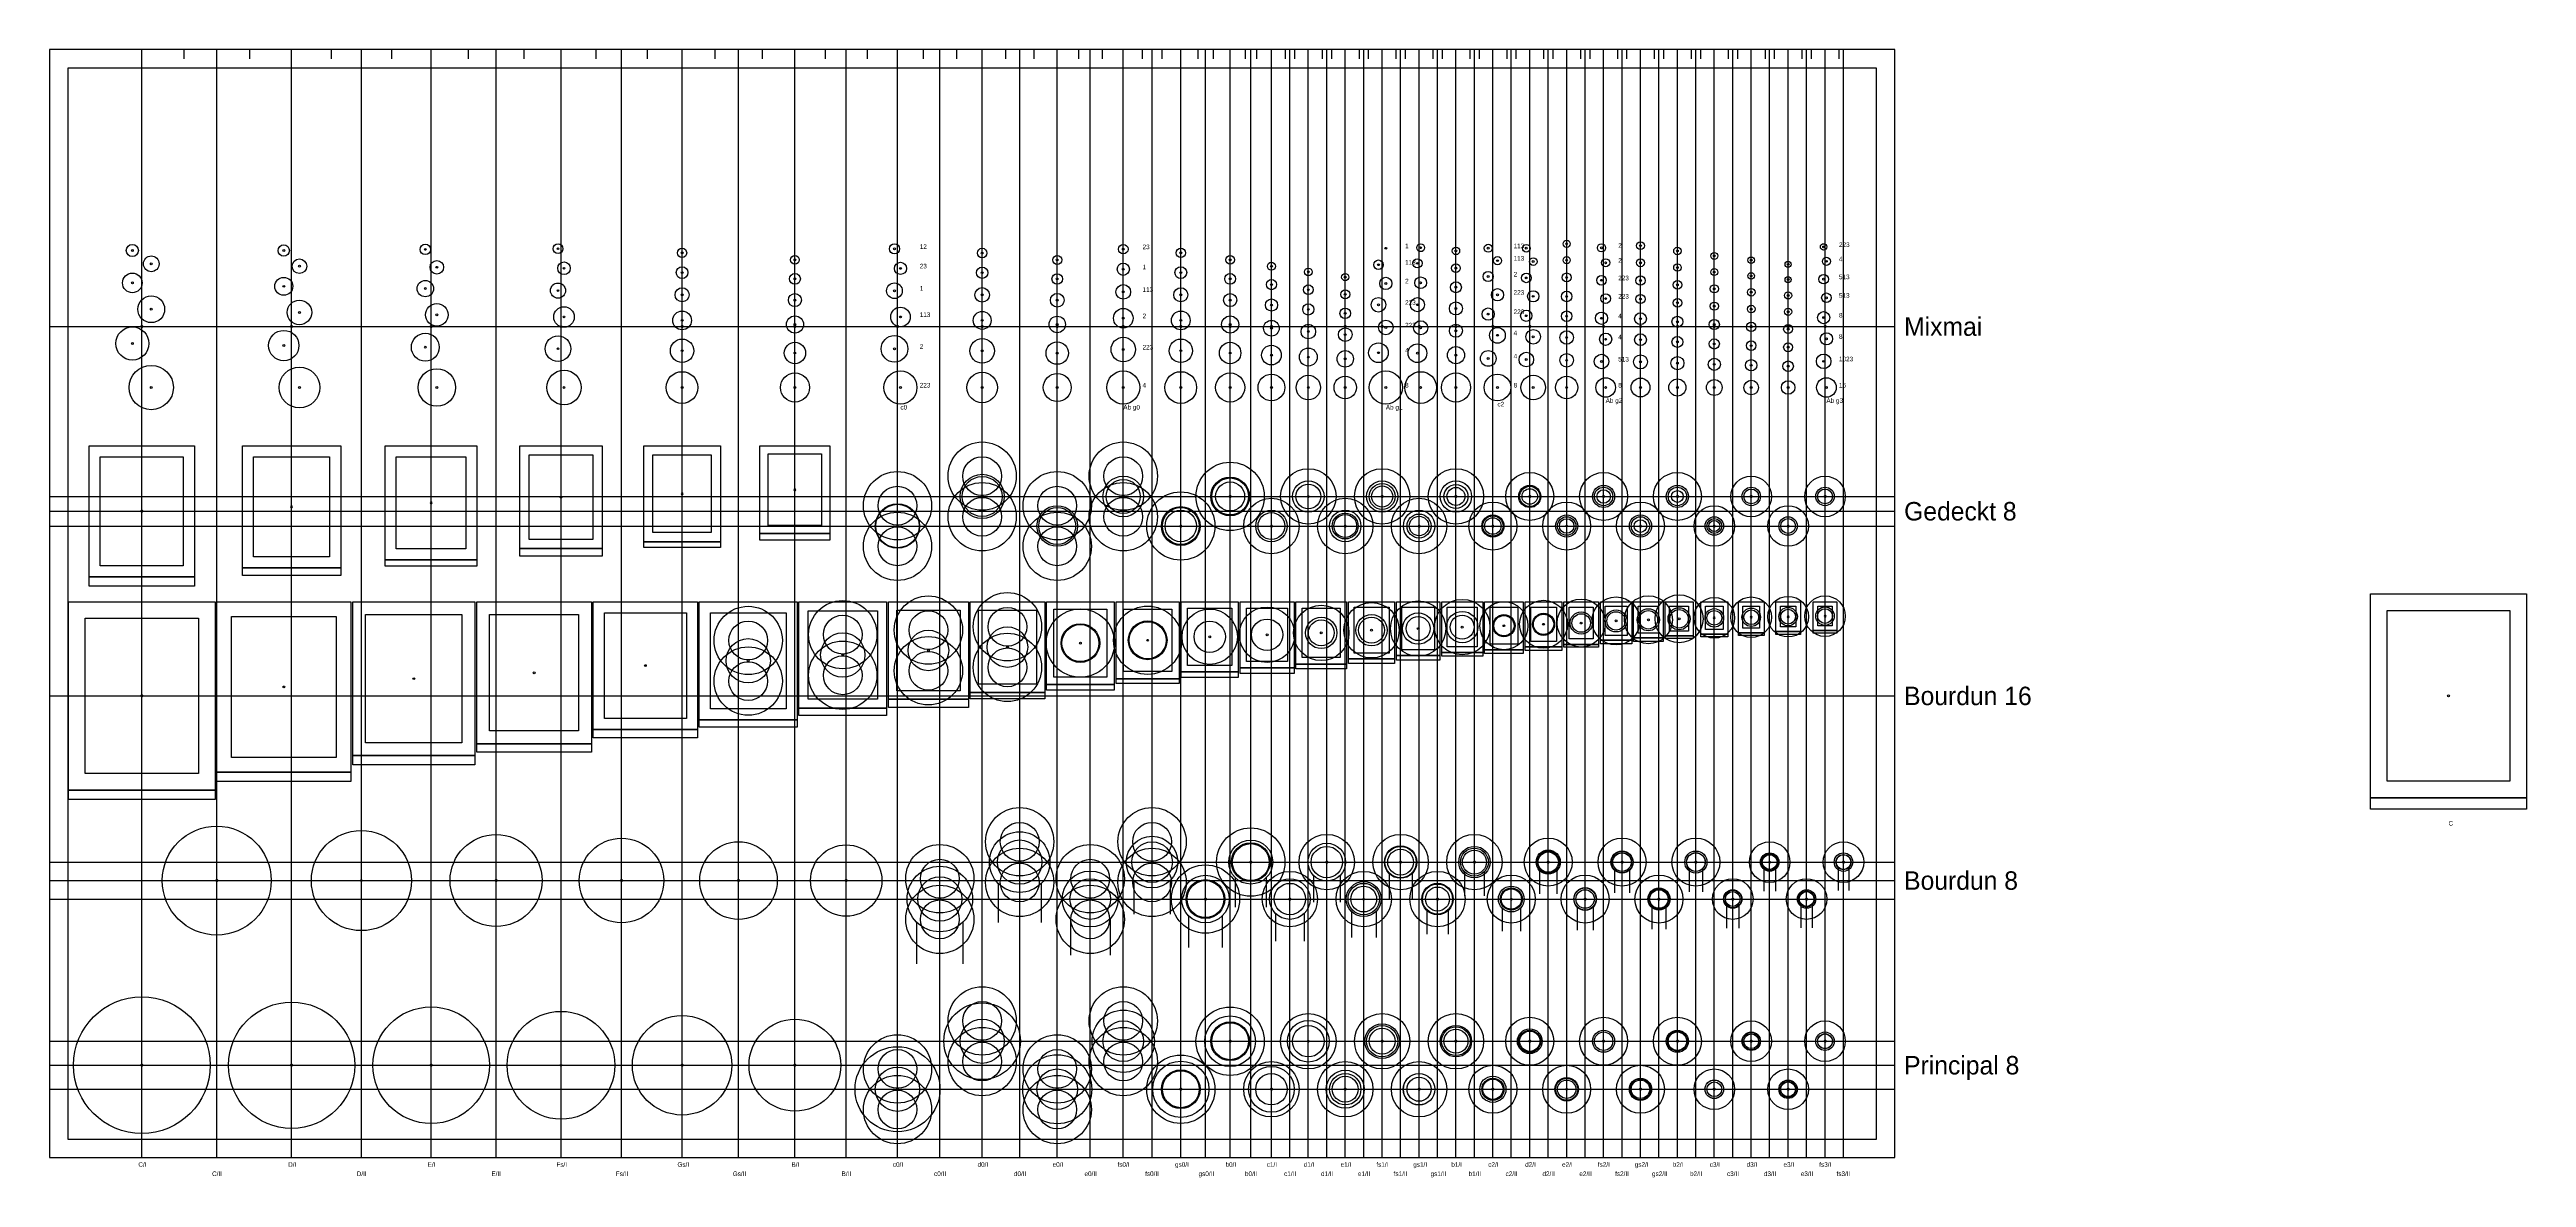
# Model space of a CAD drawing. Header units: metres. Extents: x 100 to 2784, y 78 to 1300.
import ezdxf

# ---------------------------------------------------------------- set-up
doc = ezdxf.new("R2010")
doc.units = ezdxf.units.M

msp = doc.modelspace()

# ---------------------------------------------------------------- linework, layer by layer
at = {"layer": '2', "color": 3}
for p, q in [((245.591, 1300), (245.591, 1290)), ((316.772, 1300), (316.772, 1290)), ((405.154, 1300), (405.154, 1290)), ((470.738, 1300), (470.738, 1290)), ((553.732, 1300), (553.732, 1290)), ((614.136, 1300), (614.136, 1290)), ((692.141, 1300), (692.141, 1290)), ((747.749, 1300), (747.749, 1290)), ((821.137, 1300), (821.137, 1290)), ((872.304, 1300), (872.304, 1290)), ((940.665, 1300), (940.665, 1290)), ((986.22, 1300), (986.22, 1290)), ((1046.943, 1300), (1046.943, 1290)), ((1082.833, 1300), (1082.833, 1290)), ((1136.118, 1300), (1136.118, 1290)), ((1166.799, 1300), (1166.799, 1290)), ((1215.038, 1300), (1215.038, 1290)), ((1240.836, 1300), (1240.836, 1290)), ((1284.321, 1300), (1284.321, 1290)), ((1305.493, 1300), (1305.493, 1290)), ((1344.445, 1300), (1344.445, 1290)), ((1361.174, 1300), (1361.174, 1290)), ((1395.724, 1300), (1395.724, 1290)), ((1408.095, 1300), (1408.095, 1290)), ((1439.28, 1300), (1439.28, 1290)), ((1449.28, 1300), (1449.28, 1290)), ((1479.28, 1300), (1479.28, 1290)), ((1489.28, 1300), (1489.28, 1290)), ((1519.28, 1300), (1519.28, 1290)), ((1529.28, 1300), (1529.28, 1290)), ((1559.28, 1300), (1559.28, 1290)), ((1569.28, 1300), (1569.28, 1290)), ((1599.28, 1300), (1599.28, 1290)), ((1609.28, 1300), (1609.28, 1290)), ((1639.28, 1300), (1639.28, 1290)), ((1649.28, 1300), (1649.28, 1290)), ((1679.28, 1300), (1679.28, 1290)), ((1689.28, 1300), (1689.28, 1290)), ((1719.28, 1300), (1719.28, 1290)), ((1729.28, 1300), (1729.28, 1290)), ((1759.28, 1300), (1759.28, 1290)), ((1769.28, 1300), (1769.28, 1290)), ((1799.28, 1300), (1799.28, 1290)), ((1809.28, 1300), (1809.28, 1290)), ((1839.28, 1300), (1839.28, 1290)), ((1849.28, 1300), (1849.28, 1290)), ((1879.28, 1300), (1879.28, 1290)), ((1889.28, 1300), (1889.28, 1290)), ((1919.28, 1300), (1919.28, 1290)), ((1929.28, 1300), (1929.28, 1290)), ((1959.28, 1300), (1959.28, 1290)), ((1969.28, 1300), (1969.28, 1290)), ((1999.28, 1300), (1999.28, 1290)), ((2009.28, 1300), (2009.28, 1290)), ((2039.28, 1300), (2039.28, 1290))]:
    msp.add_line(p, q, dxfattribs=at)
for points in [[(100, 100), (2100, 100), (2100, 1300), (100, 1300)], [(120, 120), (2080, 120), (2080, 1280), (120, 1280)]]:
    msp.add_lwpolyline(points, close=True, dxfattribs=at)
at = {"layer": '3', "color": 5}
for p, q in [((198.939, 1001.061), (201.061, 998.939)), ((198.939, 998.939), (201.061, 1001.061)), ((361.302, 1001.061), (363.423, 998.939)), ((361.302, 998.939), (363.423, 1001.061)), ((512.47, 1001.061), (514.591, 998.939)), ((512.47, 998.939), (514.591, 1001.061)), ((653.277, 1001.061), (655.398, 998.939)), ((653.277, 998.939), (655.398, 1001.061)), ((784.492, 1001.061), (786.613, 998.939)), ((784.492, 998.939), (786.613, 1001.061)), ((906.827, 1001.061), (908.948, 998.939)), ((906.827, 998.939), (908.948, 1001.061)), ((1017.937, 1001.061), (1020.059, 998.939)), ((1017.937, 998.939), (1020.059, 1001.061)), ((1109.717, 1001.061), (1111.839, 998.939)), ((1109.717, 998.939), (1111.839, 1001.061)), ((1191.079, 1001.061), (1193.2, 998.939)), ((1191.079, 998.939), (1193.2, 1001.061)), ((1262.674, 1001.061), (1264.795, 998.939)), ((1262.674, 998.939), (1264.795, 1001.061)), ((1325.019, 1001.061), (1327.14, 998.939)), ((1325.019, 998.939), (1327.14, 1001.061)), ((1378.478, 1001.061), (1380.6, 998.939)), ((1378.478, 998.939), (1380.6, 1001.061)), ((1423.219, 1001.061), (1425.341, 998.939)), ((1423.219, 998.939), (1425.341, 1001.061)), ((1463.219, 1001.061), (1465.341, 998.939)), ((1463.219, 998.939), (1465.341, 1001.061)), ((1503.219, 1001.061), (1505.341, 998.939)), ((1503.219, 998.939), (1505.341, 1001.061)), ((1543.219, 1001.061), (1545.341, 998.939)), ((1543.219, 998.939), (1545.341, 1001.061)), ((1583.219, 1001.061), (1585.341, 998.939)), ((1583.219, 998.939), (1585.341, 1001.061)), ((1623.219, 1001.061), (1625.341, 998.939)), ((1623.219, 998.939), (1625.341, 1001.061)), ((1663.219, 1001.061), (1665.341, 998.939)), ((1663.219, 998.939), (1665.341, 1001.061)), ((1703.219, 1001.061), (1705.341, 998.939)), ((1703.219, 998.939), (1705.341, 1001.061)), ((1743.219, 1001.061), (1745.341, 998.939)), ((1743.219, 998.939), (1745.341, 1001.061)), ((1783.219, 1001.061), (1785.341, 998.939)), ((1783.219, 998.939), (1785.341, 1001.061)), ((1823.219, 1001.061), (1825.341, 998.939)), ((1823.219, 998.939), (1825.341, 1001.061)), ((1863.219, 1001.061), (1865.341, 998.939)), ((1863.219, 998.939), (1865.341, 1001.061)), ((1903.219, 1001.061), (1905.341, 998.939)), ((1903.219, 998.939), (1905.341, 1001.061)), ((1943.219, 1001.061), (1945.341, 998.939)), ((1943.219, 998.939), (1945.341, 1001.061)), ((1983.219, 1001.061), (1985.341, 998.939)), ((1983.219, 998.939), (1985.341, 1001.061)), ((2023.219, 1001.061), (2025.341, 998.939)), ((2023.219, 998.939), (2025.341, 1001.061)), ((1109.717, 817.061), (1111.839, 814.939)), ((1109.717, 814.939), (1111.839, 817.061)), ((1262.674, 817.061), (1264.795, 814.939)), ((1262.674, 814.939), (1264.795, 817.061)), ((1378.478, 817.061), (1380.6, 814.939)), ((1378.478, 814.939), (1380.6, 817.061)), ((1463.219, 817.061), (1465.341, 814.939)), ((1463.219, 814.939), (1465.341, 817.061)), ((1543.219, 817.061), (1545.341, 814.939)), ((1543.219, 814.939), (1545.341, 817.061)), ((1623.219, 817.061), (1625.341, 814.939)), ((1623.219, 814.939), (1625.341, 817.061)), ((1703.219, 817.061), (1705.341, 814.939)), ((1703.219, 814.939), (1705.341, 817.061)), ((1783.219, 817.061), (1785.341, 814.939)), ((1783.219, 814.939), (1785.341, 817.061)), ((1863.219, 817.061), (1865.341, 814.939)), ((1863.219, 814.939), (1865.341, 817.061)), ((1943.219, 817.061), (1945.341, 814.939)), ((1943.219, 814.939), (1945.341, 817.061)), ((2023.219, 817.061), (2025.341, 814.939)), ((2023.219, 814.939), (2025.341, 817.061)), ((1017.937, 785.061), (1020.059, 782.939)), ((1017.937, 782.939), (1020.059, 785.061)), ((1191.079, 785.061), (1193.2, 782.939)), ((1191.079, 782.939), (1193.2, 785.061)), ((1325.019, 785.061), (1327.14, 782.939)), ((1325.019, 782.939), (1327.14, 785.061)), ((1423.219, 785.061), (1425.341, 782.939)), ((1423.219, 782.939), (1425.341, 785.061)), ((1503.219, 785.061), (1505.341, 782.939)), ((1503.219, 782.939), (1505.341, 785.061)), ((1583.219, 785.061), (1585.341, 782.939)), ((1583.219, 782.939), (1585.341, 785.061)), ((1663.219, 785.061), (1665.341, 782.939)), ((1663.219, 782.939), (1665.341, 785.061)), ((1743.219, 785.061), (1745.341, 782.939)), ((1743.219, 782.939), (1745.341, 785.061)), ((1823.219, 785.061), (1825.341, 782.939)), ((1823.219, 782.939), (1825.341, 785.061)), ((1903.219, 785.061), (1905.341, 782.939)), ((1903.219, 782.939), (1905.341, 785.061)), ((1983.219, 785.061), (1985.341, 782.939)), ((1983.219, 782.939), (1985.341, 785.061)), ((1150.398, 421.061), (1152.519, 418.939)), ((1150.398, 418.939), (1152.519, 421.061)), ((1293.846, 421.061), (1295.968, 418.939)), ((1293.846, 418.939), (1295.968, 421.061)), ((1385.062, 403.152), (1385.062, 371.055)), ((1400.849, 421.061), (1402.97, 418.939)), ((1400.849, 418.939), (1402.97, 421.061)), ((1418.757, 403.152), (1418.757, 371.055)), ((1469.852, 405.572), (1469.852, 376.47)), ((1483.219, 421.061), (1485.341, 418.939)), ((1483.219, 418.939), (1485.341, 421.061)), ((1498.707, 405.572), (1498.707, 376.47)), ((1551.87, 407.59), (1551.87, 380.204)), ((1563.219, 421.061), (1565.341, 418.939)), ((1563.219, 418.939), (1565.341, 421.061)), ((1576.69, 407.59), (1576.69, 380.204)), ((1633.606, 409.326), (1633.606, 383.555)), ((1643.219, 421.061), (1645.341, 418.939)), ((1643.219, 418.939), (1645.341, 421.061)), ((1654.954, 409.326), (1654.954, 383.555)), ((1715, 410.72), (1715, 385.72)), ((1723.219, 421.061), (1725.341, 418.939)), ((1723.219, 418.939), (1725.341, 421.061)), ((1733.56, 410.72), (1733.56, 385.72)), ((1796.125, 411.845), (1796.125, 386.845)), ((1803.219, 421.061), (1805.341, 418.939)), ((1803.219, 418.939), (1805.341, 421.061)), ((1812.435, 411.845), (1812.435, 386.845)), ((1877.114, 412.834), (1877.114, 387.834)), ((1883.219, 421.061), (1885.341, 418.939)), ((1883.219, 418.939), (1885.341, 421.061)), ((1891.446, 412.834), (1891.446, 387.834)), ((1957.896, 413.616), (1957.896, 388.616)), ((1963.219, 421.061), (1965.341, 418.939)), ((1963.219, 418.939), (1965.341, 421.061)), ((1970.664, 413.616), (1970.664, 388.616)), ((2038.514, 414.234), (2038.514, 389.234)), ((2043.219, 421.061), (2045.341, 418.939)), ((2043.219, 418.939), (2045.341, 421.061)), ((2050.046, 414.234), (2050.046, 389.234)), ((280.12, 401.061), (282.242, 398.939)), ((280.12, 398.939), (282.242, 401.061)), ((436.886, 401.061), (439.007, 398.939)), ((436.886, 398.939), (439.007, 401.061)), ((582.873, 401.061), (584.995, 398.939)), ((582.873, 398.939), (584.995, 401.061)), ((718.884, 401.061), (721.006, 398.939)), ((718.884, 398.939), (721.006, 401.061)), ((845.66, 401.061), (847.781, 398.939)), ((845.66, 398.939), (847.781, 401.061)), ((962.382, 401.061), (964.503, 398.939)), ((962.382, 398.939), (964.503, 401.061)), ((1063.827, 381.061), (1065.949, 378.939)), ((1063.827, 378.939), (1065.949, 381.061)), ((1128.281, 396.822), (1128.281, 354.762)), ((1174.637, 396.822), (1174.637, 354.762)), ((1226.876, 381.061), (1228.998, 378.939)), ((1226.876, 378.939), (1228.998, 381.061)), ((1275.146, 400.239), (1275.146, 363.497)), ((1314.668, 400.239), (1314.668, 363.497)), ((1351.749, 381.061), (1353.87, 378.939)), ((1351.749, 378.939), (1353.87, 381.061)), ((1443.219, 381.061), (1445.341, 378.939)), ((1443.219, 378.939), (1445.341, 381.061)), ((1523.219, 381.061), (1525.341, 378.939)), ((1523.219, 378.939), (1525.341, 381.061)), ((1603.219, 381.061), (1605.341, 378.939)), ((1603.219, 378.939), (1605.341, 381.061)), ((1683.219, 381.061), (1685.341, 378.939)), ((1683.219, 378.939), (1685.341, 381.061)), ((1763.219, 381.061), (1765.341, 378.939)), ((1763.219, 378.939), (1765.341, 381.061)), ((1843.219, 381.061), (1845.341, 378.939)), ((1843.219, 378.939), (1845.341, 381.061)), ((1923.219, 381.061), (1925.341, 378.939)), ((1923.219, 378.939), (1925.341, 381.061)), ((2003.219, 381.061), (2005.341, 378.939)), ((2003.219, 378.939), (2005.341, 381.061)), ((1039.786, 354.898), (1039.786, 309.898)), ((1089.99, 354.898), (1089.99, 309.898)), ((1206.535, 358.598), (1206.535, 319.287)), ((1249.338, 358.598), (1249.338, 319.287)), ((1334.563, 361.754), (1334.563, 327.412)), ((1371.056, 361.754), (1371.056, 327.412)), ((1428.723, 364.444), (1428.723, 334.444)), ((1459.836, 364.444), (1459.836, 334.444)), ((1510.899, 366.619), (1510.899, 338.388)), ((1537.66, 366.619), (1537.66, 338.388)), ((1592.771, 368.491), (1592.771, 341.924)), ((1615.789, 368.491), (1615.789, 341.924)), ((1674.38, 370.101), (1674.38, 345.101)), ((1694.179, 370.101), (1694.179, 345.101)), ((1755.581, 371.301), (1755.581, 346.301)), ((1772.979, 371.301), (1772.979, 346.301)), ((1836.635, 372.356), (1836.635, 347.356)), ((1851.924, 372.356), (1851.924, 347.356)), ((1917.562, 373.282), (1917.562, 348.282)), ((1930.997, 373.282), (1930.997, 348.282)), ((1998.212, 373.933), (1998.212, 348.933)), ((2010.347, 373.933), (2010.347, 348.933)), ((1109.717, 227.061), (1111.839, 224.939)), ((1109.717, 224.939), (1111.839, 227.061)), ((1262.674, 227.061), (1264.795, 224.939)), ((1262.674, 224.939), (1264.795, 227.061)), ((1378.478, 227.061), (1380.6, 224.939)), ((1378.478, 224.939), (1380.6, 227.061)), ((1463.219, 227.061), (1465.341, 224.939)), ((1463.219, 224.939), (1465.341, 227.061)), ((1543.219, 227.061), (1545.341, 224.939)), ((1543.219, 224.939), (1545.341, 227.061)), ((1623.219, 227.061), (1625.341, 224.939)), ((1623.219, 224.939), (1625.341, 227.061)), ((1703.219, 227.061), (1705.341, 224.939)), ((1703.219, 224.939), (1705.341, 227.061)), ((1783.219, 227.061), (1785.341, 224.939)), ((1783.219, 224.939), (1785.341, 227.061)), ((1863.219, 227.061), (1865.341, 224.939)), ((1863.219, 224.939), (1865.341, 227.061)), ((1943.219, 227.061), (1945.341, 224.939)), ((1943.219, 224.939), (1945.341, 227.061)), ((2023.219, 227.061), (2025.341, 224.939)), ((2023.219, 224.939), (2025.341, 227.061)), ((198.939, 201.061), (201.061, 198.939)), ((198.939, 198.939), (201.061, 201.061)), ((361.302, 201.061), (363.423, 198.939)), ((361.302, 198.939), (363.423, 201.061)), ((512.47, 201.061), (514.591, 198.939)), ((512.47, 198.939), (514.591, 201.061)), ((653.277, 201.061), (655.398, 198.939)), ((653.277, 198.939), (655.398, 201.061)), ((784.492, 201.061), (786.613, 198.939)), ((784.492, 198.939), (786.613, 201.061)), ((906.827, 201.061), (908.948, 198.939)), ((906.827, 198.939), (908.948, 201.061)), ((1017.937, 175.061), (1020.059, 172.939)), ((1017.937, 172.939), (1020.059, 175.061)), ((1191.079, 175.061), (1193.2, 172.939)), ((1191.079, 172.939), (1193.2, 175.061)), ((1325.019, 175.061), (1327.14, 172.939)), ((1325.019, 172.939), (1327.14, 175.061)), ((1423.219, 175.061), (1425.341, 172.939)), ((1423.219, 172.939), (1425.341, 175.061)), ((1503.219, 175.061), (1505.341, 172.939)), ((1503.219, 172.939), (1505.341, 175.061)), ((1583.219, 175.061), (1585.341, 172.939)), ((1583.219, 172.939), (1585.341, 175.061)), ((1663.219, 175.061), (1665.341, 172.939)), ((1663.219, 172.939), (1665.341, 175.061)), ((1743.219, 175.061), (1745.341, 172.939)), ((1743.219, 172.939), (1745.341, 175.061)), ((1823.219, 175.061), (1825.341, 172.939)), ((1823.219, 172.939), (1825.341, 175.061)), ((1903.219, 175.061), (1905.341, 172.939)), ((1903.219, 172.939), (1905.341, 175.061)), ((1983.219, 175.061), (1985.341, 172.939)), ((1983.219, 172.939), (1985.341, 175.061))]:
    msp.add_line(p, q, dxfattribs=at)
for centre, radius in [((189.75, 1082.433), 6.594), ((189.75, 1082.433), 1), ((210.25, 1067.961), 8.5), ((353.862, 1082.348), 6.132), ((353.862, 1082.348), 1), ((507.281, 1083.589), 5.703), ((507.281, 1083.589), 1), ((651.088, 1084.32), 5.327), ((651.088, 1084.32), 1), ((785.553, 1079.803), 4.998), ((785.553, 1079.803), 1), ((907.888, 1072.264), 4.689), ((1015.748, 1084.135), 5.5), ((1015.748, 1084.135), 1), ((1110.778, 1079.64), 5.16), ((1110.778, 1079.64), 1), ((1192.139, 1072.117), 4.841), ((1263.734, 1083.813), 5.16), ((1263.734, 1083.813), 1), ((1326.08, 1079.803), 4.998), ((1326.08, 1079.803), 1), ((1379.539, 1072.264), 4.689), ((1548.28, 1084.817), 1), ((1586.03, 1085.399), 4.261), ((1586.03, 1085.399), 1), ((1624.28, 1081.915), 3.997), ((1624.28, 1081.915), 1), ((1659.28, 1084.865), 4.399), ((1659.28, 1084.865), 1), ((1669.28, 1071.369), 4.399), ((1700.53, 1084.868), 4.127), ((1700.53, 1084.868), 1), ((1708.03, 1070.448), 4.127), ((1744.28, 1089.652), 3.872), ((1744.28, 1071.909), 3.872), ((1744.28, 1089.652), 1), ((1782.03, 1085.311), 4.399), ((1782.03, 1085.311), 1), ((1824.28, 1087.612), 4.261), ((1824.28, 1087.612), 1), ((1864.28, 1081.873), 3.997), ((1864.28, 1081.873), 1), ((1904.28, 1076.533), 3.75), ((1904.28, 1076.533), 1), ((1944.28, 1071.832), 3.505), ((2022.78, 1086.261), 3.505), ((2025.78, 1070.643), 4.399), ((2022.78, 1086.261), 1), ((189.75, 1047.281), 10.619), ((189.75, 1047.281), 1), ((210.25, 1067.961), 1), ((353.862, 1043.586), 9.714), ((370.862, 1065.354), 7.905), ((370.862, 1065.354), 1), ((507.281, 1041.147), 8.887), ((519.781, 1064.217), 7.352), ((519.781, 1064.217), 1), ((651.088, 1038.954), 8.197), ((657.588, 1063.13), 6.837), ((657.588, 1063.13), 1), ((785.553, 1058.446), 6.359), ((785.553, 1058.446), 1), ((907.888, 1051.661), 5.914), ((907.888, 1072.264), 1), ((907.888, 1051.661), 1), ((1015.748, 1038.782), 8.5), ((1022.248, 1063.019), 6.594), ((1022.248, 1063.019), 1), ((1110.778, 1058.348), 6.132), ((1110.778, 1058.348), 1), ((1192.139, 1051.573), 5.703), ((1192.139, 1072.117), 1), ((1192.139, 1051.573), 1), ((1263.734, 1062.059), 6.594), ((1263.734, 1062.059), 1), ((1326.08, 1058.446), 6.359), ((1326.08, 1058.446), 1), ((1379.539, 1051.661), 5.914), ((1379.539, 1072.264), 1), ((1379.539, 1051.661), 1), ((1424.28, 1045.425), 5.5), ((1424.28, 1065.323), 4.399), ((1424.28, 1065.323), 1), ((1464.28, 1059.215), 4.127), ((1464.28, 1059.215), 1), ((1504.28, 1053.572), 3.872), ((1504.28, 1053.572), 1), ((1540.28, 1066.969), 5.16), ((1540.28, 1066.969), 1), ((1548.28, 1046.74), 6.594), ((1548.28, 1046.74), 1), ((1582.53, 1068.499), 4.998), ((1586.03, 1047.431), 6.359), ((1582.53, 1068.499), 1), ((1586.03, 1047.431), 1), ((1624.28, 1042.627), 5.914), ((1624.28, 1063.229), 4.689), ((1624.28, 1063.229), 1), ((1659.28, 1054.165), 5.5), ((1659.28, 1054.165), 1), ((1669.28, 1071.369), 1), ((1700.53, 1052.68), 5.16), ((1700.53, 1052.68), 1), ((1708.03, 1070.448), 1), ((1744.28, 1053.197), 4.841), ((1744.28, 1071.909), 1), ((1744.28, 1053.197), 1), ((1782.03, 1050.094), 5.16), ((1782.03, 1050.094), 1), ((1786.53, 1069.128), 4.399), ((1786.53, 1069.128), 1), ((1824.28, 1049.832), 4.998), ((1824.28, 1069.091), 4.261), ((1824.28, 1069.091), 1), ((1824.28, 1049.832), 1), ((1864.28, 1045.193), 4.689), ((1864.28, 1063.879), 3.997), ((1864.28, 1063.879), 1), ((1904.28, 1059.033), 3.75), ((1904.28, 1059.033), 1), ((1944.28, 1054.822), 3.505), ((1944.28, 1071.832), 1), ((1944.28, 1054.822), 1), ((1984.28, 1067.436), 3.276), ((1984.28, 1050.884), 3.276), ((1984.28, 1067.436), 1), ((1984.28, 1050.884), 1), ((2022.78, 1051.316), 5.16), ((2022.78, 1051.316), 1), ((2025.78, 1070.643), 1), ((210.25, 1018.767), 14.5), ((353.862, 1043.586), 1), ((370.862, 1015.326), 13.265), ((507.281, 1041.147), 1), ((519.781, 1012.754), 12.135), ((657.588, 1010.385), 11.102), ((651.088, 1038.954), 1), ((785.553, 1034.463), 7.624), ((785.553, 1034.463), 1), ((907.888, 1028.657), 7.09), ((907.888, 1028.657), 1), ((1022.248, 1010.398), 10.619), ((1015.748, 1038.782), 1), ((1110.778, 1034.31), 7.905), ((1110.778, 1034.31), 1), ((1192.139, 1028.518), 7.352), ((1192.139, 1028.518), 1), ((1263.734, 1037.56), 7.905), ((1263.734, 1037.56), 1), ((1326.08, 1034.463), 7.624), ((1326.08, 1034.463), 1), ((1379.539, 1028.657), 7.09), ((1379.539, 1028.657), 1), ((1424.28, 1023.331), 6.594), ((1424.28, 1045.425), 1), ((1424.28, 1023.331), 1), ((1464.28, 1018.636), 6.132), ((1464.28, 1039.928), 5.16), ((1464.28, 1039.928), 1), ((1504.28, 1034.86), 4.841), ((1504.28, 1034.86), 1), ((1540.28, 1023.584), 7.905), ((1540.28, 1023.584), 1), ((1582.53, 1023.705), 7.624), ((1582.53, 1023.705), 1), ((1624.28, 1019.623), 7.09), ((1624.28, 1042.627), 1), ((1624.28, 1019.623), 1), ((1659.28, 1013.543), 6.594), ((1669.28, 1034.464), 6.594), ((1669.28, 1034.464), 1), ((1708.03, 1032.752), 6.132), ((1708.03, 1032.752), 1), ((1744.28, 1032.653), 5.703), ((1744.28, 1032.653), 1), ((1786.53, 1030.279), 5.16), ((1786.53, 1030.279), 1), ((1824.28, 1029.837), 4.998), ((1824.28, 1029.837), 1), ((1864.28, 1025.816), 4.689), ((1864.28, 1045.193), 1), ((1864.28, 1025.816), 1), ((1904.28, 1040.884), 4.399), ((1904.28, 1022.086), 4.399), ((1904.28, 1040.884), 1), ((1904.28, 1022.086), 1), ((1944.28, 1037.19), 4.127), ((1944.28, 1018.936), 4.127), ((1944.28, 1037.19), 1), ((1984.28, 1033.736), 3.872), ((1984.28, 1033.736), 1), ((2025.78, 1031.219), 5.16), ((2025.78, 1031.219), 1), ((189.75, 981.666), 17.888), ((210.25, 1018.767), 1), ((353.862, 979.437), 16.447), ((370.862, 1015.326), 1), ((519.781, 1012.754), 1), ((657.588, 1010.385), 1), ((785.553, 1006.684), 10.156), ((785.553, 1006.684), 1), ((907.888, 1002.276), 9.291), ((907.888, 1002.276), 1), ((1022.248, 1010.398), 1), ((1110.778, 1006.691), 9.714), ((1110.778, 1006.691), 1), ((1192.139, 1002.279), 8.887), ((1192.139, 1002.279), 1), ((1263.734, 1009.036), 10.619), ((1263.734, 1009.036), 1), ((1326.08, 1006.684), 10.156), ((1326.08, 1006.684), 1), ((1379.539, 1002.276), 9.291), ((1379.539, 1002.276), 1), ((1424.28, 998.237), 8.5), ((1424.28, 998.237), 1), ((1464.28, 994.599), 7.905), ((1464.28, 1018.636), 1), ((1464.28, 994.599), 1), ((1504.28, 991.261), 7.352), ((1504.28, 1014.316), 5.703), ((1504.28, 1014.316), 1), ((1548.28, 999.045), 7.905), ((1548.28, 999.045), 1), ((1586.03, 998.702), 7.624), ((1586.03, 998.702), 1), ((1624.28, 995.443), 7.09), ((1624.28, 995.443), 1), ((1659.28, 1013.543), 1), ((1669.28, 990.528), 8.5), ((1700.53, 1011.789), 6.132), ((1700.53, 1011.789), 1), ((1708.03, 988.951), 7.905), ((1744.28, 988.191), 7.352), ((1744.28, 1011.246), 5.703), ((1744.28, 1011.246), 1), ((1782.03, 1008.995), 6.594), ((1782.03, 1008.995), 1), ((1824.28, 1008.48), 6.359), ((1824.28, 1008.48), 1), ((1864.28, 1005.213), 5.914), ((1864.28, 1005.213), 1), ((1904.28, 1002.188), 5.5), ((1904.28, 1002.188), 1), ((1944.28, 999.65), 5.16), ((1944.28, 1018.936), 1), ((1944.28, 999.65), 1), ((1984.28, 997.281), 4.841), ((1984.28, 1015.993), 3.872), ((1984.28, 1015.993), 1), ((1984.28, 997.281), 1), ((2022.78, 1009.673), 6.594), ((2025.78, 986.68), 6.594), ((2022.78, 1009.673), 1), ((189.75, 981.666), 1), ((353.862, 979.437), 1), ((507.281, 977.657), 15.122), ((507.281, 977.657), 1), ((651.088, 976.024), 13.869), ((651.088, 976.024), 1), ((785.553, 973.84), 12.688), ((785.553, 973.84), 1), ((907.888, 971.377), 11.607), ((907.888, 971.377), 1), ((1015.748, 975.886), 14.5), ((1015.748, 975.886), 1), ((1110.778, 973.712), 13.265), ((1110.778, 973.712), 1), ((1192.139, 971.257), 12.135), ((1192.139, 971.257), 1), ((1263.734, 975.153), 13.265), ((1263.734, 975.153), 1), ((1326.08, 973.84), 12.688), ((1326.08, 973.84), 1), ((1379.539, 971.377), 11.607), ((1379.539, 971.377), 1), ((1424.28, 969.119), 10.619), ((1424.28, 969.119), 1), ((1464.28, 966.979), 9.714), ((1464.28, 966.979), 1), ((1504.28, 965.022), 8.887), ((1504.28, 991.261), 1), ((1540.28, 971.666), 10.619), ((1540.28, 971.666), 1), ((1582.53, 971.144), 10.156), ((1582.53, 971.144), 1), ((1624.28, 969.062), 9.291), ((1624.28, 969.062), 1), ((1659.28, 965.448), 8.5), ((1659.28, 965.448), 1), ((1669.28, 990.528), 1), ((1700.53, 964.254), 7.905), ((1708.03, 988.951), 1), ((1744.28, 963.487), 7.352), ((1744.28, 988.191), 1), ((1782.03, 962.166), 7.905), ((1786.53, 986.249), 6.594), ((1786.53, 986.249), 1), ((1824.28, 961.78), 7.624), ((1824.28, 985.762), 6.359), ((1824.28, 985.762), 1), ((1864.28, 960.381), 7.09), ((1864.28, 983.385), 5.914), ((1864.28, 983.385), 1), ((1904.28, 981.188), 5.5), ((1904.28, 981.188), 1), ((1944.28, 979.33), 5.16), ((1944.28, 979.33), 1), ((1984.28, 977.599), 4.841), ((1984.28, 977.599), 1), ((2022.78, 962.365), 7.905), ((2025.78, 986.68), 1), ((210.25, 934), 24), ((370.862, 934), 22.067), ((519.781, 934), 20.289), ((657.588, 934), 18.655), ((785.553, 934), 17.152), ((907.888, 934), 15.77), ((1022.248, 934), 17.888), ((1110.778, 934), 16.447), ((1192.139, 934), 15.122), ((1263.734, 934), 17.888), ((1326.08, 934), 17.152), ((1379.539, 934), 15.77), ((1424.28, 934), 14.5), ((1464.28, 934), 13.265), ((1504.28, 934), 12.135), ((1504.28, 965.022), 1), ((1548.28, 934), 17.888), ((1586.03, 934), 17.152), ((1624.28, 934), 15.77), ((1669.28, 934), 14.5), ((1708.03, 934), 13.265), ((1700.53, 964.254), 1), ((1744.28, 934), 12.135), ((1744.28, 963.487), 1), ((1786.53, 934), 10.619), ((1782.03, 962.166), 1), ((1824.28, 934), 10.156), ((1824.28, 961.78), 1), ((1864.28, 934), 9.291), ((1864.28, 960.381), 1), ((1904.28, 934), 8.5), ((1904.28, 959.094), 6.594), ((1904.28, 959.094), 1), ((1944.28, 934), 7.905), ((1944.28, 958.037), 6.132), ((1944.28, 958.037), 1), ((1984.28, 934), 7.352), ((1984.28, 957.055), 5.703), ((1984.28, 957.055), 1), ((2025.78, 934), 10.619), ((2022.78, 962.365), 1), ((210.25, 934), 1), ((370.862, 934), 1), ((519.781, 934), 1), ((657.588, 934), 1), ((785.553, 934), 1), ((907.888, 934), 1), ((1022.248, 934), 1), ((1110.778, 934), 1), ((1192.139, 934), 1), ((1263.734, 934), 1), ((1326.08, 934), 1), ((1379.539, 934), 1), ((1424.28, 934), 1), ((1464.28, 934), 1), ((1504.28, 934), 1), ((1548.28, 934), 1), ((1586.03, 934), 1), ((1624.28, 934), 1), ((1669.28, 934), 1), ((1708.03, 934), 1), ((1744.28, 934), 1), ((1786.53, 934), 1), ((1824.28, 934), 1), ((1864.28, 934), 1), ((1904.28, 934), 1), ((1944.28, 934), 1), ((1984.28, 934), 1), ((2025.78, 934), 1), ((1110.778, 816), 21.683), ((1263.734, 816), 18.459), ((1018.998, 784), 23.5), ((1379.539, 816), 15.715), ((1464.28, 816), 13.392), ((1544.28, 816), 11.424), ((1624.28, 816), 9.745), ((1704.28, 816), 8.412), ((1784.28, 816), 7.348), ((1864.28, 816), 6.419), ((1944.28, 816), 0), ((2024.28, 816), 0), ((1192.139, 784), 20.006), ((1326.08, 784), 17.032), ((1424.28, 784), 14.5), ((1504.28, 784), 12.369), ((1584.28, 784), 10.551), ((1664.28, 784), 9), ((1744.28, 784), 7.862), ((1824.28, 784), 6.868), ((1904.28, 784), 6), ((1984.28, 784), 0), ((281.181, 400), 59), ((437.946, 400), 54.21), ((583.934, 400), 49.809), ((719.945, 400), 45.766), ((846.72, 400), 42.05), ((963.443, 400), 38.637), ((1151.459, 420), 32.779), ((1294.907, 420), 27.946), ((1401.909, 420), 23.826), ((1484.28, 420), 20.404), ((1564.28, 420), 17.55), ((1644.28, 420), 15.095), ((1724.28, 420), 13.124), ((1804.28, 420), 11.533), ((1884.28, 420), 10.134), ((1064.888, 380), 35.5), ((1227.937, 380), 30.266), ((1352.809, 380), 25.804), ((1964.28, 420), 9.029), ((2044.28, 420), 8.155), ((1444.28, 380), 22), ((1524.28, 380), 18.923), ((1604.28, 380), 16.276), ((1684.28, 380), 14), ((1764.28, 380), 12.302), ((1844.28, 380), 10.811), ((1924.28, 380), 9.5), ((2004.28, 380), 8.581), ((200, 200), 74), ((362.362, 200), 68.362), ((513.531, 200), 63.154), ((654.338, 200), 58.343), ((785.553, 200), 53.899), ((907.888, 200), 49.793), ((1110.778, 226), 41.487), ((1263.734, 226), 33.758), ((1379.539, 226), 27.481), ((1464.28, 226), 22.588), ((1544.28, 226), 18.748), ((1018.998, 174), 46), ((1624.28, 226), 15.574), ((1704.28, 226), 13.414), ((1784.28, 226), 11.973), ((1864.28, 226), 10.689), ((1944.28, 226), 9.382), ((2024.28, 226), 8.098), ((1192.139, 174), 37.422), ((1326.08, 174), 30.456), ((1424.28, 174), 24.8), ((1504.28, 174), 20.577), ((1584.28, 174), 17.086), ((1664.28, 174), 14.2), ((1744.28, 174), 12.673), ((1824.28, 174), 11.312), ((1904.28, 174), 10.1), ((1984.28, 174), 8.715)]:
    msp.add_circle(centre, radius, dxfattribs=at)
at = {"layer": '4', "color": 5}
for p, q in [((361.302, 805.85), (363.423, 803.729)), ((361.302, 803.729), (363.423, 805.85)), ((512.47, 810.251), (514.591, 808.13)), ((512.47, 808.13), (514.591, 810.251)), ((653.277, 816.295), (655.398, 814.174)), ((653.277, 814.174), (655.398, 816.295)), ((784.492, 820.01), (786.613, 817.889)), ((784.492, 817.889), (786.613, 820.01)), ((906.827, 824.424), (908.948, 822.303)), ((906.827, 822.303), (908.948, 824.424)), ((198.939, 801.061), (201.061, 798.939)), ((198.939, 798.939), (201.061, 801.061)), ((1903.219, 685.594), (1905.341, 683.473)), ((1903.219, 683.473), (1905.341, 685.594)), ((1943.219, 686.26), (1945.341, 684.139)), ((1943.219, 684.139), (1945.341, 686.26)), ((1983.219, 686.891), (1985.341, 684.769)), ((1983.219, 684.769), (1985.341, 686.891)), ((2023.219, 687.487), (2025.341, 685.366)), ((2023.219, 685.366), (2025.341, 687.487)), ((198.939, 601.061), (201.061, 598.939)), ((198.939, 598.939), (201.061, 601.061))]:
    msp.add_line(p, q, dxfattribs=at)
for points in [[(143, 871), (257, 871), (257, 729), (143, 729)], [(309.163, 871), (415.561, 871), (415.561, 738.58), (309.163, 738.58)], [(463.812, 871), (563.249, 871), (563.249, 747.381), (463.812, 747.381)], [(609.805, 871), (698.87, 871), (698.87, 759.469), (609.805, 759.469)], [(619.805, 861), (688.87, 861), (688.87, 769.469), (619.805, 769.469)], [(743.937, 871), (827.168, 871), (827.168, 766.899), (743.937, 766.899)], [(753.937, 861), (817.168, 861), (817.168, 776.899), (753.937, 776.899)], [(869.943, 871), (945.833, 871), (945.833, 775.727), (869.943, 775.727)], [(878.943, 862), (936.833, 862), (936.833, 784.727), (878.943, 784.727)], [(155, 859), (245, 859), (245, 741), (155, 741)], [(321.163, 859), (403.561, 859), (403.561, 750.58), (321.163, 750.58)], [(475.812, 859), (551.249, 859), (551.249, 759.381), (475.812, 759.381)], [(609.805, 759.469), (698.87, 759.469), (698.87, 751.469), (609.805, 751.469)], [(743.937, 766.899), (827.168, 766.899), (827.168, 760.899), (743.937, 760.899)], [(869.943, 775.727), (945.833, 775.727), (945.833, 768.727), (869.943, 768.727)], [(143, 729), (257, 729), (257, 719), (143, 719)], [(309.163, 738.58), (415.561, 738.58), (415.561, 730.58), (309.163, 730.58)], [(463.812, 747.381), (563.249, 747.381), (563.249, 740.381), (463.812, 740.381)], [(120.65, 702.033), (279.35, 702.033), (279.35, 497.967), (120.65, 497.967)], [(281.35, 702.033), (426.548, 702.033), (426.548, 517.35), (281.35, 517.35)], [(428.548, 702.033), (560.98, 702.033), (560.98, 535.325), (428.548, 535.325)], [(562.98, 702.033), (687.324, 702.033), (687.324, 548.021), (562.98, 548.021)], [(689.324, 702.033), (802.208, 702.033), (802.208, 563.555), (689.324, 563.555)], [(804.208, 702.033), (910.208, 702.033), (910.208, 574.033), (804.208, 574.033)], [(912.208, 702.033), (1007.206, 702.033), (1007.206, 586.624), (912.208, 586.624)], [(1009.206, 702.033), (1095.801, 702.033), (1095.801, 596.504), (1009.206, 596.504)], [(1097.801, 702.033), (1178.538, 702.033), (1178.538, 603.734), (1097.801, 603.734)], [(1180.538, 702.033), (1253.919, 702.033), (1253.919, 612.367), (1180.538, 612.367)], [(1255.919, 702.033), (1324.4, 702.033), (1324.4, 618.451), (1255.919, 618.451)], [(1326.4, 702.033), (1388.4, 702.033), (1388.4, 626.033), (1326.4, 626.033)], [(1390.4, 702.033), (1448.783, 702.033), (1448.783, 630.401), (1390.4, 630.401)], [(1450.783, 702.033), (1505.823, 702.033), (1505.823, 634.46), (1450.783, 634.46)], [(1507.823, 702.033), (1557.77, 702.033), (1557.77, 640.234), (1507.823, 640.234)], [(1559.77, 702.033), (1606.858, 702.033), (1606.858, 643.742), (1559.77, 643.742)], [(1608.858, 702.033), (1653.303, 702.033), (1653.303, 647.002), (1608.858, 647.002)], [(1655.303, 702.033), (1697.303, 702.033), (1697.303, 650.033), (1655.303, 650.033)], [(1699.303, 702.033), (1739.104, 702.033), (1739.104, 653.047), (1699.303, 653.047)], [(1741.104, 702.033), (1778.867, 702.033), (1778.867, 655.834), (1741.104, 655.834)], [(1780.867, 702.033), (1814.742, 702.033), (1814.742, 660.411), (1780.867, 660.411)], [(1816.742, 702.033), (1848.866, 702.033), (1848.866, 662.793), (1816.742, 662.793)], [(1850.866, 702.033), (1881.369, 702.033), (1881.369, 664.996), (1850.866, 664.996)], [(1889.78, 702.033), (1918.78, 702.033), (1918.78, 667.033), (1889.78, 667.033)], [(1930.362, 702.033), (1958.198, 702.033), (1958.198, 668.365), (1930.362, 668.365)], [(1970.909, 702.033), (1997.651, 702.033), (1997.651, 669.626), (1970.909, 669.626)], [(2011.422, 702.033), (2037.138, 702.033), (2037.138, 670.82), (2011.422, 670.82)], [(2615.5, 710.5), (2784.5, 710.5), (2784.5, 489.5), (2615.5, 489.5)], [(138.65, 684.033), (261.35, 684.033), (261.35, 515.967), (138.65, 515.967)], [(297.35, 686.033), (410.548, 686.033), (410.548, 533.35), (297.35, 533.35)], [(442.548, 688.033), (546.98, 688.033), (546.98, 549.325), (442.548, 549.325)], [(576.98, 688.033), (673.324, 688.033), (673.324, 562.021), (576.98, 562.021)], [(701.324, 690.033), (790.208, 690.033), (790.208, 575.555), (701.324, 575.555)], [(816.208, 690.033), (898.208, 690.033), (898.208, 586.033), (816.208, 586.033)], [(922.208, 692.033), (997.206, 692.033), (997.206, 596.624), (922.208, 596.624)], [(1018.206, 693.033), (1086.801, 693.033), (1086.801, 605.504), (1018.206, 605.504)], [(1106.801, 693.033), (1169.538, 693.033), (1169.538, 612.734), (1106.801, 612.734)], [(1188.538, 694.033), (1245.919, 694.033), (1245.919, 620.367), (1188.538, 620.367)], [(1263.919, 694.033), (1316.4, 694.033), (1316.4, 626.451), (1263.919, 626.451)], [(1333.4, 695.033), (1381.4, 695.033), (1381.4, 633.033), (1333.4, 633.033)], [(1397.4, 695.033), (1441.783, 695.033), (1441.783, 637.401), (1397.4, 637.401)], [(1457.783, 695.033), (1498.823, 695.033), (1498.823, 641.46), (1457.783, 641.46)], [(1513.823, 696.033), (1551.77, 696.033), (1551.77, 646.234), (1513.823, 646.234)], [(1565.77, 696.033), (1600.858, 696.033), (1600.858, 649.742), (1565.77, 649.742)], [(1614.858, 696.033), (1647.303, 696.033), (1647.303, 653.002), (1614.858, 653.002)], [(1661.303, 696.033), (1691.303, 696.033), (1691.303, 656.033), (1661.303, 656.033)], [(1705.303, 696.033), (1733.104, 696.033), (1733.104, 659.047), (1705.303, 659.047)], [(1747.104, 696.033), (1772.867, 696.033), (1772.867, 661.834), (1747.104, 661.834)], [(1785.867, 697.033), (1809.742, 697.033), (1809.742, 665.411), (1785.867, 665.411)], [(1821.742, 697.033), (1843.866, 697.033), (1843.866, 667.793), (1821.742, 667.793)], [(1855.866, 697.033), (1876.369, 697.033), (1876.369, 669.996), (1855.866, 669.996)], [(1894.78, 697.033), (1913.78, 697.033), (1913.78, 672.033), (1894.78, 672.033)], [(1935.362, 697.033), (1953.198, 697.033), (1953.198, 673.365), (1935.362, 673.365)], [(1975.909, 697.033), (1992.651, 697.033), (1992.651, 674.626), (1975.909, 674.626)], [(2016.422, 697.033), (2032.138, 697.033), (2032.138, 675.82), (2016.422, 675.82)], [(2633.5, 692.5), (2766.5, 692.5), (2766.5, 507.5), (2633.5, 507.5)], [(1608.858, 647.002), (1653.303, 647.002), (1653.303, 643.002), (1608.858, 643.002)], [(1655.303, 650.033), (1697.303, 650.033), (1697.303, 646.033), (1655.303, 646.033)], [(1699.303, 653.047), (1739.104, 653.047), (1739.104, 649.047), (1699.303, 649.047)], [(1741.104, 655.834), (1778.867, 655.834), (1778.867, 652.834), (1741.104, 652.834)], [(1780.867, 660.411), (1814.742, 660.411), (1814.742, 656.411), (1780.867, 656.411)], [(1816.742, 662.793), (1848.866, 662.793), (1848.866, 658.793), (1816.742, 658.793)], [(1850.866, 664.996), (1881.369, 664.996), (1881.369, 661.996), (1850.866, 661.996)], [(1889.78, 667.033), (1918.78, 667.033), (1918.78, 664.033), (1889.78, 664.033)], [(1930.362, 668.365), (1958.198, 668.365), (1958.198, 665.365), (1930.362, 665.365)], [(1970.909, 669.626), (1997.651, 669.626), (1997.651, 666.626), (1970.909, 666.626)], [(2011.422, 670.82), (2037.138, 670.82), (2037.138, 667.82), (2011.422, 667.82)], [(1255.919, 618.451), (1324.4, 618.451), (1324.4, 613.451), (1255.919, 613.451)], [(1326.4, 626.033), (1388.4, 626.033), (1388.4, 620.033), (1326.4, 620.033)], [(1390.4, 630.401), (1448.783, 630.401), (1448.783, 624.401), (1390.4, 624.401)], [(1450.783, 634.46), (1505.823, 634.46), (1505.823, 629.46), (1450.783, 629.46)], [(1507.823, 640.234), (1557.77, 640.234), (1557.77, 635.234), (1507.823, 635.234)], [(1559.77, 643.742), (1606.858, 643.742), (1606.858, 638.742), (1559.77, 638.742)], [(1009.206, 596.504), (1095.801, 596.504), (1095.801, 587.504), (1009.206, 587.504)], [(1097.801, 603.734), (1178.538, 603.734), (1178.538, 596.734), (1097.801, 596.734)], [(1180.538, 612.367), (1253.919, 612.367), (1253.919, 606.367), (1180.538, 606.367)], [(804.208, 574.033), (910.208, 574.033), (910.208, 566.033), (804.208, 566.033)], [(912.208, 586.624), (1007.206, 586.624), (1007.206, 578.624), (912.208, 578.624)], [(562.98, 548.021), (687.324, 548.021), (687.324, 539.021), (562.98, 539.021)], [(689.324, 563.555), (802.208, 563.555), (802.208, 554.555), (689.324, 554.555)], [(281.35, 517.35), (426.548, 517.35), (426.548, 507.35), (281.35, 507.35)], [(428.548, 535.325), (560.98, 535.325), (560.98, 525.325), (428.548, 525.325)], [(120.65, 497.967), (279.35, 497.967), (279.35, 487.967), (120.65, 487.967)], [(2615.5, 489.5), (2784.5, 489.5), (2784.5, 477.5), (2615.5, 477.5)]]:
    msp.add_lwpolyline(points, close=True, dxfattribs=at)
for centre in [(1532.796, 671.134), (1583.314, 672.888), (1631.081, 674.518), (1676.303, 676.033), (1719.203, 677.54), (1759.985, 678.934), (1797.804, 681.222), (1832.804, 682.413), (1866.118, 683.515), (959.707, 644.329), (1052.503, 649.269), (1138.169, 652.884), (1217.228, 657.2), (1290.159, 660.242), (1357.4, 664.033), (1419.592, 666.217), (1478.303, 668.247), (494.764, 618.679), (625.152, 625.027), (745.766, 632.794), (857.208, 638.033), (353.949, 609.692), (2700, 600)]:
    msp.add_circle(centre, 1, dxfattribs=at)
at = {"layer": '5', "color": 4}
for p, q in [((200, 100), (200, 1300)), ((281.181, 100), (281.181, 1300)), ((1018.998, 100), (1018.998, 1300)), ((1064.888, 100), (1064.888, 1300)), ((1424.28, 100), (1424.28, 1300)), ((1444.28, 100), (1444.28, 1300)), ((1664.28, 100), (1664.28, 1300)), ((1684.28, 100), (1684.28, 1300)), ((1904.28, 100), (1904.28, 1300)), ((1924.28, 100), (1924.28, 1300))]:
    msp.add_line(p, q, dxfattribs=at)
at = {"layer": '5', "color": 8}
for p, q in [((362.362, 100), (362.362, 1300)), ((437.946, 100), (437.946, 1300)), ((513.531, 100), (513.531, 1300)), ((583.934, 100), (583.934, 1300)), ((654.338, 100), (654.338, 1300)), ((719.945, 100), (719.945, 1300)), ((785.553, 100), (785.553, 1300)), ((846.72, 100), (846.72, 1300)), ((907.888, 100), (907.888, 1300)), ((963.443, 100), (963.443, 1300)), ((1110.778, 100), (1110.778, 1300)), ((1151.459, 100), (1151.459, 1300)), ((1192.139, 100), (1192.139, 1300)), ((1227.937, 100), (1227.937, 1300)), ((1263.734, 100), (1263.734, 1300)), ((1294.907, 100), (1294.907, 1300)), ((1326.08, 100), (1326.08, 1300)), ((1352.809, 100), (1352.809, 1300)), ((1379.539, 100), (1379.539, 1300)), ((1401.909, 100), (1401.909, 1300)), ((1464.28, 100), (1464.28, 1300)), ((1484.28, 100), (1484.28, 1300)), ((1504.28, 100), (1504.28, 1300)), ((1524.28, 100), (1524.28, 1300)), ((1544.28, 100), (1544.28, 1300)), ((1564.28, 100), (1564.28, 1300)), ((1584.28, 100), (1584.28, 1300)), ((1604.28, 100), (1604.28, 1300)), ((1624.28, 100), (1624.28, 1300)), ((1644.28, 100), (1644.28, 1300)), ((1704.28, 100), (1704.28, 1300)), ((1724.28, 100), (1724.28, 1300)), ((1744.28, 100), (1744.28, 1300)), ((1764.28, 100), (1764.28, 1300)), ((1784.28, 100), (1784.28, 1300)), ((1804.28, 100), (1804.28, 1300)), ((1824.28, 100), (1824.28, 1300)), ((1844.28, 100), (1844.28, 1300)), ((1864.28, 100), (1864.28, 1300)), ((1884.28, 100), (1884.28, 1300)), ((1944.28, 100), (1944.28, 1300)), ((1964.28, 100), (1964.28, 1300)), ((1984.28, 100), (1984.28, 1300)), ((2004.28, 100), (2004.28, 1300)), ((2024.28, 100), (2024.28, 1300)), ((2044.28, 100), (2044.28, 1300)), ((100, 1000), (2100, 1000)), ((100, 816), (2100, 816)), ((100, 816), (2100, 816)), ((100, 800), (2100, 800)), ((100, 800), (2100, 800)), ((100, 784), (2100, 784)), ((100, 784), (2100, 784)), ((100, 600), (2100, 600)), ((100, 420), (2100, 420)), ((100, 400), (2100, 400)), ((100, 380), (2100, 380)), ((100, 226), (2100, 226)), ((100, 200), (2100, 200)), ((100, 174), (2100, 174))]:
    msp.add_line(p, q, dxfattribs=at)
at = {"layer": '6', "color": 6}
for centre, radius in [((1110.778, 816), 24), ((1263.734, 816), 22), ((1379.539, 816), 20), ((1464.28, 816), 17), ((1018.998, 784), 24), ((1192.139, 784), 22), ((1544.28, 816), 14), ((1624.28, 816), 13), ((1704.28, 816), 11), ((1784.28, 816), 10), ((1864.28, 816), 10), ((1944.28, 816), 8), ((2024.28, 816), 8), ((1326.08, 784), 20), ((1424.28, 784), 17), ((1504.28, 784), 14), ((1584.28, 784), 13), ((1664.28, 784), 11), ((1744.28, 784), 10), ((1824.28, 784), 10), ((1904.28, 784), 8), ((1984.28, 784), 8), ((1052.503, 649.269), 22), ((1138.169, 652.884), 22), ((1217.228, 657.2), 20), ((1290.159, 660.242), 20), ((1357.4, 664.033), 17), ((1419.592, 666.217), 17), ((1478.303, 668.247), 14), ((1532.796, 671.134), 14), ((1583.314, 672.888), 13), ((1631.081, 674.518), 13), ((1676.303, 676.033), 11), ((1719.203, 677.54), 11), ((1759.985, 678.934), 10), ((1797.804, 681.222), 10), ((1832.804, 682.413), 10), ((1866.118, 683.515), 10), ((1904.28, 684.533), 8), ((1944.28, 685.199), 8), ((1984.28, 685.83), 8), ((2024.28, 686.427), 8), ((857.208, 638.033), 24), ((959.707, 644.329), 24), ((1151.459, 420), 24), ((1294.907, 420), 22), ((1401.909, 420), 20), ((1484.28, 420), 17), ((1564.28, 420), 14), ((1644.28, 420), 13), ((1724.28, 420), 11), ((1804.28, 420), 10), ((1884.28, 420), 10), ((1064.888, 380), 24), ((1964.28, 420), 8), ((2044.28, 420), 8), ((1227.937, 380), 22), ((1352.809, 380), 20), ((1444.28, 380), 17), ((1524.28, 380), 14), ((1604.28, 380), 13), ((1684.28, 380), 11), ((1764.28, 380), 10), ((1844.28, 380), 10), ((1924.28, 380), 8), ((2004.28, 380), 8), ((1110.778, 226), 24), ((1263.734, 226), 22), ((1379.539, 226), 20), ((1464.28, 226), 17), ((1544.28, 226), 14), ((1624.28, 226), 13), ((1704.28, 226), 11), ((1784.28, 226), 10), ((1864.28, 226), 10), ((1944.28, 226), 8), ((2024.28, 226), 8), ((1018.998, 174), 24), ((1192.139, 174), 22), ((1326.08, 174), 20), ((1424.28, 174), 17), ((1504.28, 174), 14), ((1584.28, 174), 13), ((1664.28, 174), 11), ((1744.28, 174), 10), ((1824.28, 174), 10), ((1904.28, 174), 8), ((1984.28, 174), 8)]:
    msp.add_circle(centre, radius, dxfattribs=at)
at = {"layer": '7', "color": 6}
for centre, radius in [((1110.778, 838), 37), ((1263.734, 838), 37), ((1018.998, 806), 37), ((1192.139, 806), 37), ((1379.539, 816), 37), ((1464.28, 816), 30), ((1544.28, 816), 30), ((1624.28, 816), 30), ((1704.28, 816), 26), ((1784.28, 816), 26), ((1864.28, 816), 26), ((1944.28, 816), 22), ((2024.28, 816), 22), ((1110.778, 794), 37), ((1263.734, 794), 37), ((1326.08, 784), 37), ((1424.28, 784), 30), ((1504.28, 784), 30), ((1584.28, 784), 30), ((1664.28, 784), 26), ((1744.28, 784), 26), ((1824.28, 784), 26), ((1904.28, 784), 22), ((1984.28, 784), 22), ((1018.998, 762), 37), ((1192.139, 762), 37), ((959.707, 666.329), 37), ((1052.503, 671.269), 37), ((1138.169, 674.884), 37), ((1478.303, 668.247), 30), ((1532.796, 671.134), 30), ((1583.314, 672.888), 30), ((1631.081, 674.518), 30), ((1676.303, 676.033), 26), ((1719.203, 677.54), 26), ((1759.985, 678.934), 26), ((1797.804, 681.222), 26), ((1832.804, 682.413), 26), ((1866.118, 683.515), 26), ((1904.28, 684.533), 22), ((1944.28, 685.199), 22), ((1984.28, 685.83), 22), ((2024.28, 686.427), 22), ((857.208, 660.033), 37), ((1217.228, 657.2), 37), ((1290.159, 660.242), 37), ((1357.4, 664.033), 30), ((1419.592, 666.217), 30), ((857.208, 616.033), 37), ((959.707, 622.329), 37), ((1052.503, 627.269), 37), ((1138.169, 630.884), 37), ((1151.459, 442), 37), ((1294.907, 442), 37), ((1401.909, 420), 37), ((1064.888, 402), 37), ((1151.459, 398), 37), ((1227.937, 402), 37), ((1294.907, 398), 37), ((1484.28, 420), 30), ((1564.28, 420), 30), ((1644.28, 420), 30), ((1724.28, 420), 26), ((1804.28, 420), 26), ((1884.28, 420), 26), ((1964.28, 420), 22), ((2044.28, 420), 22), ((1352.809, 380), 37), ((1444.28, 380), 30), ((1524.28, 380), 30), ((1604.28, 380), 30), ((1684.28, 380), 26), ((1764.28, 380), 26), ((1844.28, 380), 26), ((1064.888, 358), 37), ((1227.937, 358), 37), ((1924.28, 380), 22), ((2004.28, 380), 22), ((1110.778, 248), 37), ((1263.734, 248), 37), ((1379.539, 226), 37), ((1464.28, 226), 30), ((1544.28, 226), 30), ((1624.28, 226), 30), ((1704.28, 226), 26), ((1784.28, 226), 26), ((1864.28, 226), 26), ((1944.28, 226), 22), ((2024.28, 226), 22), ((1018.998, 196), 37), ((1110.778, 204), 37), ((1192.139, 196), 37), ((1263.734, 204), 37), ((1018.998, 152), 37), ((1192.139, 152), 37), ((1326.08, 174), 37), ((1424.28, 174), 30), ((1504.28, 174), 30), ((1584.28, 174), 30), ((1664.28, 174), 26), ((1744.28, 174), 26), ((1824.28, 174), 26), ((1904.28, 174), 22), ((1984.28, 174), 22)]:
    msp.add_circle(centre, radius, dxfattribs=at)
at = {"layer": '8', "color": 6}
for centre, radius in [((1110.778, 838), 21), ((1263.734, 838), 21), ((1379.539, 816), 21), ((1464.28, 816), 17), ((1544.28, 816), 17), ((1624.28, 816), 17), ((1018.998, 806), 21), ((1110.778, 794), 21), ((1192.139, 806), 21), ((1263.734, 794), 21), ((1704.28, 816), 12), ((1784.28, 816), 12), ((1864.28, 816), 12), ((1944.28, 816), 10), ((2024.28, 816), 10), ((1018.998, 762), 21), ((1192.139, 762), 21), ((1326.08, 784), 21), ((1424.28, 784), 17), ((1504.28, 784), 17), ((1584.28, 784), 17), ((1664.28, 784), 12), ((1744.28, 784), 12), ((1824.28, 784), 12), ((1904.28, 784), 10), ((1984.28, 784), 10), ((857.208, 660.033), 21), ((959.707, 666.329), 21), ((1052.503, 671.269), 21), ((1138.169, 674.884), 21), ((1217.228, 657.2), 21), ((1290.159, 660.242), 21), ((1357.4, 664.033), 17), ((1419.592, 666.217), 17), ((1478.303, 668.247), 17), ((1532.796, 671.134), 17), ((1583.314, 672.888), 17), ((1631.081, 674.518), 17), ((1676.303, 676.033), 12), ((1719.203, 677.54), 12), ((1759.985, 678.934), 12), ((1797.804, 681.222), 12), ((1832.804, 682.413), 12), ((1866.118, 683.515), 12), ((1904.28, 684.533), 10), ((1944.28, 685.199), 10), ((1984.28, 685.83), 10), ((2024.28, 686.427), 10), ((1052.503, 627.269), 21), ((1138.169, 630.884), 21), ((857.208, 616.033), 21), ((959.707, 622.329), 21), ((1151.459, 442), 21), ((1294.907, 442), 21), ((1401.909, 420), 21), ((1484.28, 420), 17), ((1564.28, 420), 17), ((1644.28, 420), 17), ((1724.28, 420), 12), ((1804.28, 420), 12), ((1884.28, 420), 12), ((1964.28, 420), 10), ((2044.28, 420), 10), ((1064.888, 402), 21), ((1151.459, 398), 21), ((1227.937, 402), 21), ((1294.907, 398), 21), ((1064.888, 358), 21), ((1227.937, 358), 21), ((1352.809, 380), 21), ((1444.28, 380), 17), ((1524.28, 380), 17), ((1604.28, 380), 17), ((1684.28, 380), 12), ((1764.28, 380), 12), ((1844.28, 380), 12), ((1924.28, 380), 10), ((2004.28, 380), 10), ((1110.778, 248), 21), ((1263.734, 248), 21), ((1379.539, 226), 21), ((1464.28, 226), 17), ((1544.28, 226), 17), ((1624.28, 226), 17), ((1018.998, 196), 21), ((1110.778, 204), 21), ((1192.139, 196), 21), ((1263.734, 204), 21), ((1704.28, 226), 12), ((1784.28, 226), 12), ((1864.28, 226), 12), ((1944.28, 226), 10), ((2024.28, 226), 10), ((1326.08, 174), 21), ((1424.28, 174), 17), ((1504.28, 174), 17), ((1584.28, 174), 17), ((1018.998, 152), 21), ((1192.139, 152), 21), ((1664.28, 174), 12), ((1744.28, 174), 12), ((1824.28, 174), 12), ((1904.28, 174), 10), ((1984.28, 174), 10)]:
    msp.add_circle(centre, radius, dxfattribs=at)
at = {"layer": '9', "color": 6}
for centre, radius in [((1110.778, 838), 21), ((1263.734, 838), 21), ((1379.539, 816), 21), ((1464.28, 816), 17), ((1544.28, 816), 17), ((1624.28, 816), 17), ((1018.998, 806), 21), ((1110.778, 794), 21), ((1192.139, 806), 21), ((1263.734, 794), 21), ((1704.28, 816), 12), ((1784.28, 816), 12), ((1864.28, 816), 12), ((1944.28, 816), 10), ((2024.28, 816), 10), ((1018.998, 762), 21), ((1192.139, 762), 21), ((1326.08, 784), 21), ((1424.28, 784), 17), ((1504.28, 784), 17), ((1584.28, 784), 17), ((1664.28, 784), 12), ((1744.28, 784), 12), ((1824.28, 784), 12), ((1904.28, 784), 10), ((1984.28, 784), 10), ((857.208, 660.033), 21), ((959.707, 666.329), 21), ((1052.503, 671.269), 21), ((1138.169, 674.884), 21), ((1217.228, 657.2), 21), ((1290.159, 660.242), 21), ((1357.4, 664.033), 17), ((1419.592, 666.217), 17), ((1478.303, 668.247), 17), ((1532.796, 671.134), 17), ((1583.314, 672.888), 17), ((1631.081, 674.518), 17), ((1676.303, 676.033), 12), ((1719.203, 677.54), 12), ((1759.985, 678.934), 12), ((1797.804, 681.222), 12), ((1832.804, 682.413), 12), ((1866.118, 683.515), 12), ((1904.28, 684.533), 10), ((1944.28, 685.199), 10), ((1984.28, 685.83), 10), ((2024.28, 686.427), 10), ((1052.503, 627.269), 21), ((1138.169, 630.884), 21), ((857.208, 616.033), 21), ((959.707, 622.329), 21), ((1151.459, 442), 21), ((1294.907, 442), 21), ((1401.909, 420), 21), ((1484.28, 420), 17), ((1564.28, 420), 17), ((1644.28, 420), 17), ((1724.28, 420), 12), ((1804.28, 420), 12), ((1884.28, 420), 12), ((1964.28, 420), 10), ((2044.28, 420), 10), ((1064.888, 402), 21), ((1151.459, 398), 21), ((1227.937, 402), 21), ((1294.907, 398), 21), ((1064.888, 358), 21), ((1227.937, 358), 21), ((1352.809, 380), 21), ((1444.28, 380), 17), ((1524.28, 380), 17), ((1604.28, 380), 17), ((1684.28, 380), 12), ((1764.28, 380), 12), ((1844.28, 380), 12), ((1924.28, 380), 10), ((2004.28, 380), 10), ((1110.778, 248), 21), ((1263.734, 248), 21), ((1379.539, 226), 21), ((1464.28, 226), 17), ((1544.28, 226), 17), ((1624.28, 226), 17), ((1018.998, 196), 21), ((1110.778, 204), 21), ((1192.139, 196), 21), ((1263.734, 204), 21), ((1704.28, 226), 12), ((1784.28, 226), 12), ((1864.28, 226), 12), ((1944.28, 226), 10), ((2024.28, 226), 10), ((1326.08, 174), 21), ((1424.28, 174), 17), ((1504.28, 174), 17), ((1584.28, 174), 17), ((1018.998, 152), 21), ((1192.139, 152), 21), ((1664.28, 174), 12), ((1744.28, 174), 12), ((1824.28, 174), 12), ((1904.28, 174), 10), ((1984.28, 174), 10)]:
    msp.add_circle(centre, radius, dxfattribs=at)

# ---------------------------------------------------------------- texts
at = {"layer": '1', "color": 7}
for s, height, p in [('12', 5, (1043.135, 1084.135)), ('23', 5, (1284.622, 1083.813)), ('1', 5, (1569.167, 1084.817)), ('113', 5, (1686.78, 1084.865)), ('113', 5, (1686.78, 1071.369)), ('2', 5, (1800.148, 1085.311)), ('2', 5, (1800.148, 1069.128)), ('4', 5, (2039.398, 1070.643)), ('223', 5, (2039.398, 1086.261)), ('23', 5, (1043.135, 1063.019)), ('1', 5, (1284.622, 1062.059)), ('2', 5, (1569.167, 1046.74)), ('113', 5, (1569.167, 1066.969)), ('2', 5, (1686.78, 1054.165)), ('223', 5, (1800.148, 1050.094)), ('513', 5, (2039.398, 1051.316)), ('1', 5, (1043.135, 1038.782)), ('113', 5, (1284.622, 1037.56)), ('223', 5, (1569.167, 1023.584)), ('223', 5, (1686.78, 1034.464)), ('223', 5, (1800.148, 1030.279)), ('513', 5, (2039.398, 1031.219)), ('113', 5, (1043.135, 1010.398)), ('2', 5, (1284.622, 1009.036)), ('223', 5, (1569.167, 999.045)), ('4', 5, (1686.78, 990.528)), ('223', 5, (1686.78, 1013.543)), ('4', 5, (1800.148, 1008.995)), ('8', 5, (2039.398, 1009.673)), ('Mixmai', 20, (2110, 990)), ('2', 5, (1043.135, 975.886)), ('223', 5, (1284.622, 975.153)), ('4', 5, (1569.167, 971.666)), ('4', 5, (1686.78, 965.448)), ('4', 5, (1800.148, 986.249)), ('513', 5, (1800.148, 962.166)), ('8', 5, (2039.398, 986.68)), ('1023', 5, (2039.398, 962.365)), ('c0', 5, (1022.248, 910.112)), ('223', 5, (1043.135, 934)), ('Ab g0', 5, (1263.734, 910.112)), ('4', 5, (1284.622, 934)), ('Ab g1', 5, (1548.28, 910.112)), ('8', 5, (1569.167, 934)), ('c2', 5, (1669.28, 913.5)), ('8', 5, (1686.78, 934)), ('Ab g2', 5, (1786.53, 917.381)), ('8', 5, (1800.148, 934)), ('Ab g3', 5, (2025.78, 917.381)), ('16', 5, (2039.398, 934)), ('Gedeckt 8', 20, (2110, 790)), ('Gedeckt 8', 20, (2110, 790)), ('Bourdun 16', 20, (2110, 590)), ('C', 5, (2700, 459.5)), ('Bourdun 8', 20, (2110, 390)), ('Principal 8', 20, (2110, 190)), ('C/I', 5, (196.25, 90)), ('C/II', 5, (276.181, 80)), ('D/I', 5, (358.612, 90)), ('D/II', 5, (432.946, 80)), ('E/I', 5, (509.781, 90)), ('E/II', 5, (578.934, 80)), ('Fs/I', 5, (649.338, 90)), ('Fs/II', 5, (713.695, 80)), ('Gs/I', 5, (780.553, 90)), ('Gs/II', 5, (840.47, 80)), ('B/I', 5, (904.138, 90)), ('B/II', 5, (958.443, 80)), ('c0/I', 5, (1013.998, 90)), ('c0/II', 5, (1058.638, 80)), ('d0/I', 5, (1105.778, 90)), ('d0/II', 5, (1145.209, 80)), ('e0/I', 5, (1187.139, 90)), ('e0/II', 5, (1221.687, 80)), ('fs0/I', 5, (1257.484, 90)), ('fs0/II', 5, (1287.407, 80)), ('gs0/I', 5, (1319.83, 90)), ('gs0/II', 5, (1345.309, 80)), ('b0/I', 5, (1374.539, 90)), ('b0/II', 5, (1395.659, 80)), ('c1/I', 5, (1419.28, 90)), ('c1/II', 5, (1438.03, 80)), ('d1/I', 5, (1459.28, 90)), ('d1/II', 5, (1478.03, 80)), ('e1/I', 5, (1499.28, 90)), ('e1/II', 5, (1518.03, 80)), ('fs1/I', 5, (1538.03, 90)), ('fs1/II', 5, (1556.78, 80)), ('gs1/I', 5, (1578.03, 90)), ('gs1/II', 5, (1596.78, 80)), ('b1/I', 5, (1619.28, 90)), ('b1/II', 5, (1638.03, 80)), ('c2/I', 5, (1659.28, 90)), ('c2/II', 5, (1678.03, 80)), ('d2/I', 5, (1699.28, 90)), ('d2/II', 5, (1718.03, 80)), ('e2/I', 5, (1739.28, 90)), ('e2/II', 5, (1758.03, 80)), ('fs2/I', 5, (1778.03, 90)), ('fs2/II', 5, (1796.78, 80)), ('gs2/I', 5, (1818.03, 90)), ('gs2/II', 5, (1836.78, 80)), ('b2/I', 5, (1859.28, 90)), ('b2/II', 5, (1878.03, 80)), ('c3/I', 5, (1899.28, 90)), ('c3/II', 5, (1918.03, 80)), ('d3/I', 5, (1939.28, 90)), ('d3/II', 5, (1958.03, 80)), ('e3/I', 5, (1979.28, 90)), ('e3/II', 5, (1998.03, 80)), ('fs3/I', 5, (2018.03, 90)), ('fs3/II', 5, (2036.78, 80))]:
    msp.add_text(s, height=height, dxfattribs=at).set_placement(p)

doc.saveas('drawing.dxf')
